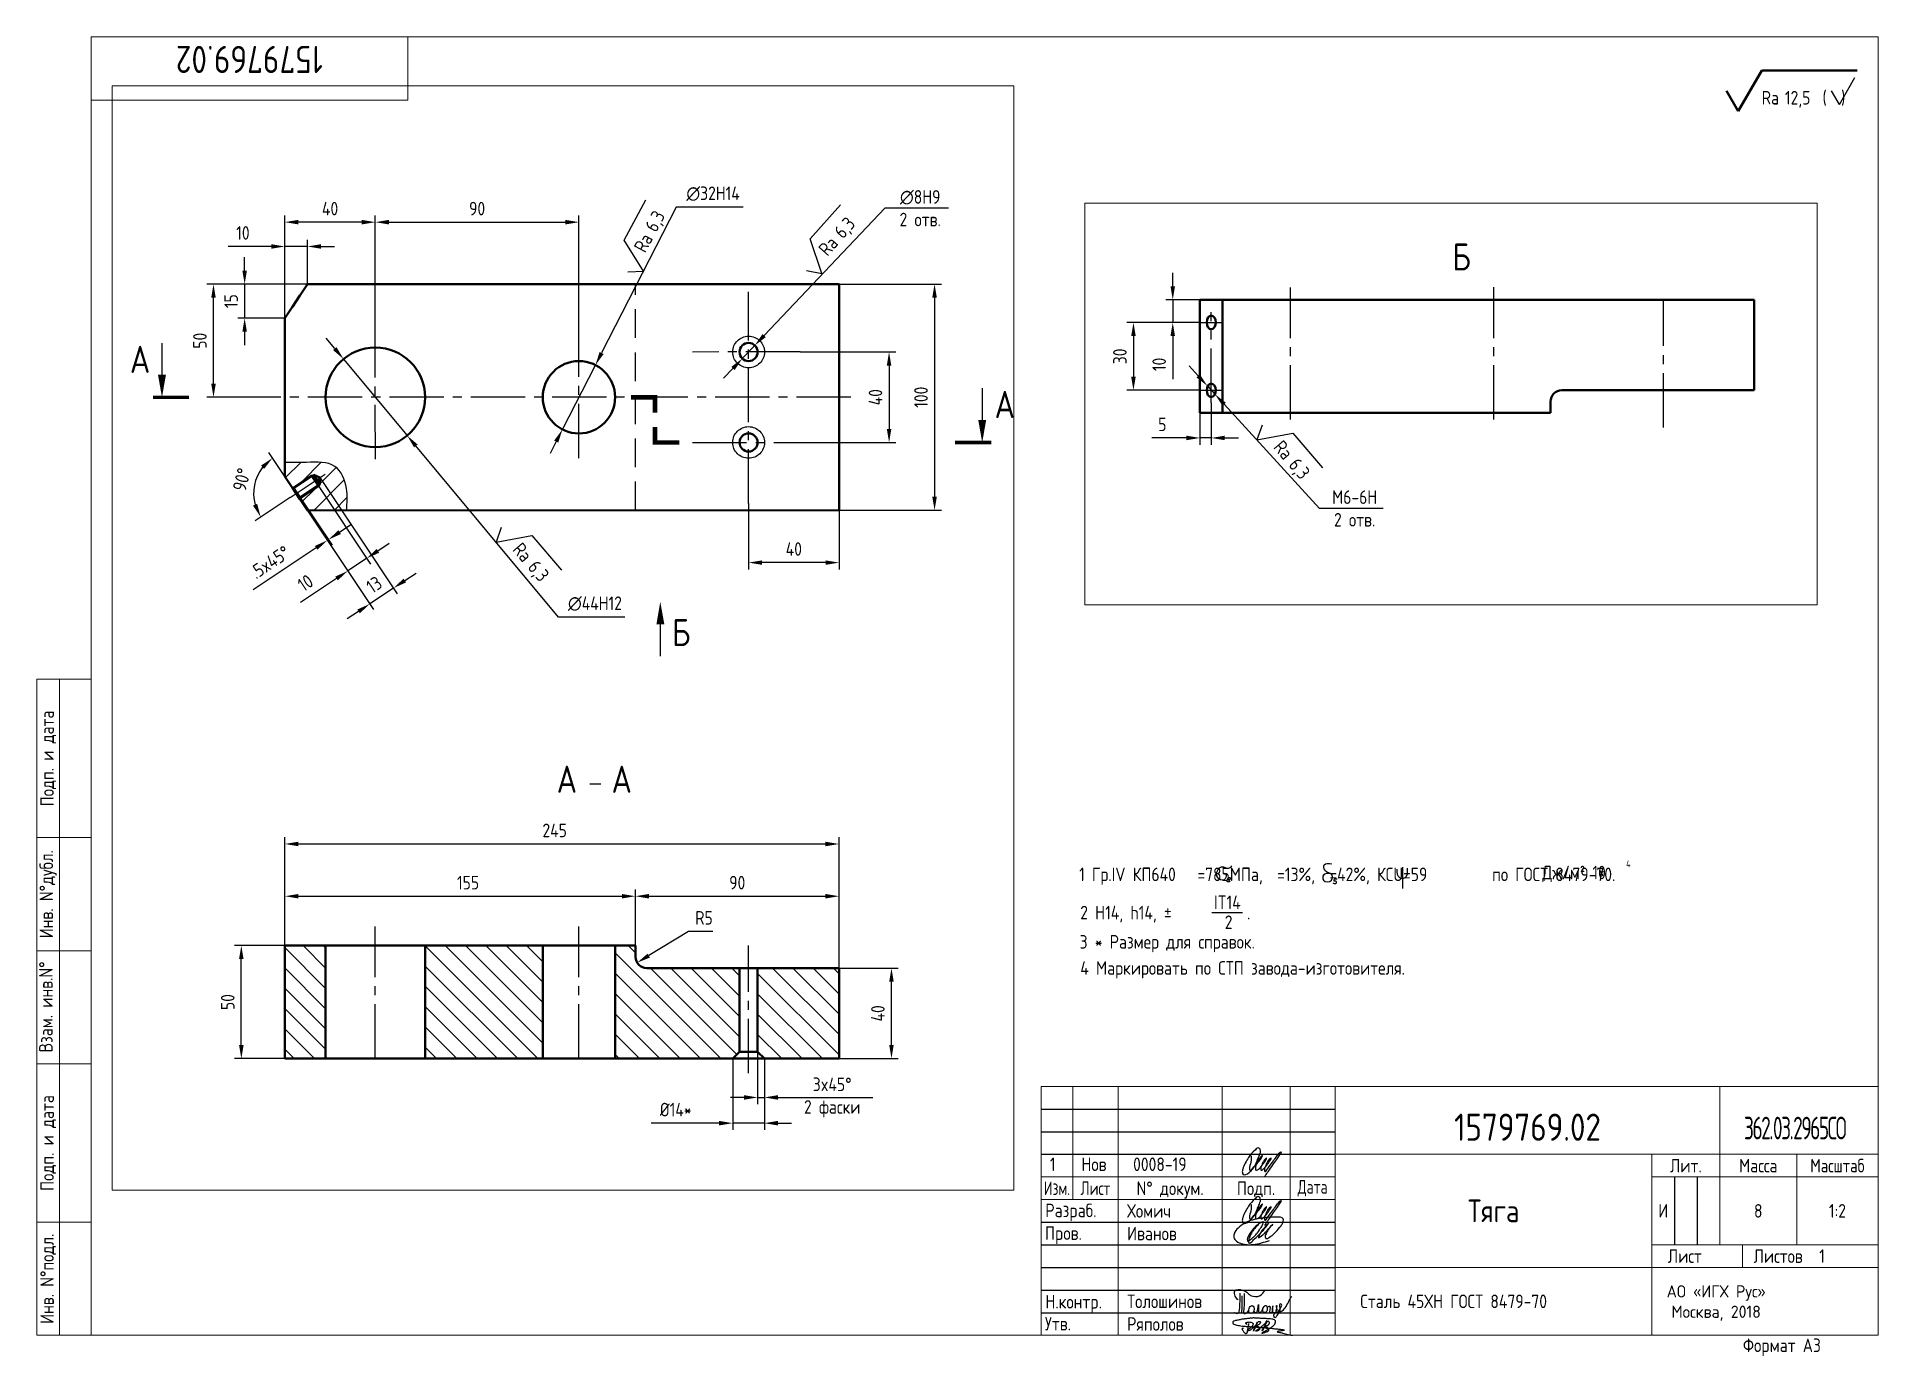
# Paper-space layout '02' of a CAD drawing. Header units: millimetres. Extents: x 4 to 411, y 1 to 293.
# The model-space entities are those that its viewports show. They can reach past a viewport. Long polylines and large blocks are cut down to what shows.
import ezdxf
from ezdxf.enums import TextEntityAlignment as Align

# ---------------------------------------------------------------- set-up
doc = ezdxf.new("R2010")
doc.units = ezdxf.units.MM
doc.linetypes.add('CENTER2', pattern=[1.125, 0.75, -0.125, 0.125, -0.125])
doc.linetypes.add('HIDDEN', pattern=[9.525, 6.35, -3.175])
doc.layers.add('AM_VIEWS', color=1, linetype='Continuous', lineweight=25, plot=False)
for name, color, linetype in [('Bord', 1, 'Continuous'), ('CEN2', 5, 'CENTER2'), ('Dim', 7, 'Continuous'), ('Hatch', 250, 'Continuous'), ('Hide', 250, 'HIDDEN'), ('Text', 3, 'Continuous'), ('Textb', 6, 'Continuous')]:
    doc.layers.add(name, color=color, linetype=linetype)
doc.layers.add('Con', color=6, linetype='Continuous', lineweight=18)
doc.layers.add('Cont', color=6, linetype='Continuous', lineweight=40)
doc.styles.add('GOST2_304', font='cs_gost2304.shx', dxfattribs={"oblique": 15})
doc.styles.add('Style1', font='romans.shx', dxfattribs={"width": 0.8})
doc.dimstyles.new('Dia_2', dxfattribs={"dimscale": 2, "dimtxt": 3, "dimasz": 3, "dimexe": 1.25, "dimexo": 0, "dimgap": 1.5, "dimtad": 2, "dimtoh": 1, "dimtxsty": 'Style1', "dimcen": 2.5, "dimclrt": 3, "dimadec": 0, "dimazin": 0, "dimtfac": 1, "dimtmove": 1, "dimatfit": 3, "dimfxl": 1, "dimarcsym": 0})
doc.dimstyles.new('LIN_2', dxfattribs={"dimscale": 2, "dimtxt": 3, "dimasz": 3, "dimexe": 1.5, "dimexo": 0, "dimgap": 1.5, "dimtad": 1, "dimzin": 13, "dimdsep": 46, "dimtxsty": 'Style1', "dimcen": 0, "dimclrt": 3, "dimadec": 0, "dimazin": 0, "dimtfac": 1, "dimtmove": 0, "dimatfit": 0, "dimfxl": 1, "dimtolj": 1, "dimtzin": 13, "dimarcsym": 0})
pattern_1 = [(135, (9167.9026, -3202.74), (-4.49013, -4.49013), [])]

psp = doc.layouts.new('02')

# ---------------------------------------------------------------- texts
at = {"layer": 'Con', "lineweight": 18, "insert": (381.57, 54.3), "char_height": 5, "width": 72.4235, "attachment_point": 1, "line_spacing_factor": 0.8, "style": 'Style1'}
psp.add_mtext('{\\W0.6;\\T0.8;362.03.2965СО}', dxfattribs=at)
at = {"layer": 'Text', "style": 'Style1', "width": 0.8}
for s, height, p in [('4', 1.5, (355.52, 109.44)), ('1 Гр.IV КП640   =785МПа,  =13%%%,  =42%%%, КСU=59         по ГОСТ 8479-70.', 3, (234.62, 106.37)), ('Дж/м² 10', 3, (336.97, 106.78)), ('IT14', 3, (264.43, 100.2)), ('2 Н14, h14, %%P', 3, (234.86, 97.92)), ('2', 3, (266.81, 95.79)), ('.', 3, (271.73, 97.88)), ('3 * Размер для справок.', 3, (234.73, 91.46)), ('4 Маркировать по СТП завода-изготовителя.', 3, (234.88, 85.68))]:
    psp.add_text(s, height=height, dxfattribs=at).set_placement(p)
for s, p in [('1', (228.78, 42.29)), ('Нов', (237.9, 42.29)), ('0008-19', (252.46, 42.29))]:
    psp.add_text(s, height=3, dxfattribs=at).set_placement(p, align=Align.CENTER)

msp = doc.modelspace()

# ---------------------------------------------------------------- texts
at = {"layer": 'Textb', "style": 'Style1', "width": 0.8}
msp.add_attdef('Б', (9541.554, -3478.46), 'Б', height=12, dxfattribs=at)

# ---------------------------------------------------------------- blocks, each defined once
blk = doc.blocks.new('A3')
at = {"layer": 'Bord'}
for p, q in [((230, 55), (295, 55)), ((230, 50), (295, 50)), ((230, 45), (295, 45)), ((370, 40), (370, 25)), ((375, 40), (375, 25)), ((230, 30), (295, 30)), ((230, 25), (295, 25)), ((230, 20), (295, 20)), ((230, 15), (295, 15)), ((230, 10), (295, 10))]:
    blk.add_line(p, q, dxfattribs=at)
at = {"layer": 'Con'}
for p, q in [((415, 292), (20, 292)), ((20, 292), (20, 5)), ((90, 278), (90, 292)), ((415, 292), (415, 5)), ((20, 278), (90, 278)), ((8, 5), (8, 150)), ((8, 150), (20, 150)), ((13, 5), (13, 150)), ((8, 115), (20, 115)), ((20, 90), (8, 90)), ((20, 65), (8, 65)), ((230, 60), (415, 60)), ((415, 60), (230, 60)), ((230, 60), (230, 5)), ((237, 60), (237, 35)), ((247, 60), (247, 5)), ((270, 5), (270, 60)), ((285, 60), (285, 5)), ((295, 5), (295, 60)), ((380, 60), (380, 25)), ((295, 45), (415, 45)), ((365, 5), (365, 45)), ((397, 25), (397, 45)), ((230, 40), (295, 40)), ((415, 40), (365, 40)), ((295, 35), (230, 35)), ((20, 30), (8, 30)), ((365, 25), (415, 25)), ((385, 25), (385, 20)), ((415, 20), (295, 20)), ((20, 5), (8, 5)), ((415, 5), (20, 5))]:
    blk.add_line(p, q, dxfattribs=at)
at = {"layer": 'Text', "style": 'Style1', "width": 0.8}
for s, p in [('Подп. и дата', (10.5, 132.5)), ('Инв. N%%dдубл.', (10.5, 102.5)), ('Взам. инв.N%%d ', (10, 78.38)), ('Подп. и дата', (10.5, 47.5)), ('Инв. N%%dподл.', (10.5, 17.5))]:
    blk.add_text(s, height=3, rotation=90, dxfattribs=at).set_placement(p, align=Align.MIDDLE)
at = {"layer": 'Text', "style": 'Style1'}
for s, width, p in [('Лит.', 0.8, (372.5, 42.5)), ('Масса', 0.8, (388.5, 42.5)), ('Масштаб', 0.75, (406, 42.5)), ('Изм.', 0.7, (233.5, 37.5)), ('Лист', 0.7, (242, 37.5)), ('N%%d докум.', 0.8, (258.5, 37.5)), ('Подп.', 0.8, (277.5, 37.5)), ('Лист', 0.8, (372.27, 22.5)), ('Листов', 0.8, (392.9, 22.5))]:
    blk.add_text(s, height=3, dxfattribs=dict(at, width=width)).set_placement(p, align=Align.MIDDLE_CENTER)
at = {"layer": 'Text', "style": 'Style1', "width": 0.7}
blk.add_text('Дата', height=3, dxfattribs=at).set_placement((290, 37.5), align=Align.MIDDLE)
at = {"layer": 'Text', "style": 'Style1', "width": 0.8}
for s, p in [('Разpаб.', (230.92, 31.1)), ('Пpов.', (230.84, 26.08)), ('Н.контp.', (230.92, 10.92)), ('Утв.', (230.84, 6.06)), ('Фоpмат А3', (385.11, 1.29))]:
    blk.add_text(s, height=3, dxfattribs=at).set_placement(p)
at = {"layer": 'Text', "insert": (379.19, 12.14), "char_height": 2.7, "width": 28.4331, "attachment_point": 5, "style": 'Style1'}
blk.add_mtext('{\\W0.9;АО }«{\\W0.9;ИГХ\\~Рус}»{\\W0.9;\\PМосква, 2018}', dxfattribs=at)
at = {"layer": 'Text', "style": 'Style1', "width": 0.8}
for tag, p in [('ФИО', (249, 31)), ('И', (366.3, 31.02)), ('ФИО', (249, 26)), ('ГОСТ_СОРТАМЕНТА', (307, 14)), ('ФИО', (249, 11)), ('ФИО', (249, 6))]:
    blk.add_attdef(tag, p, '', height=3, dxfattribs=at)
for tag, p in [('200', (388.5, 32.5)), ('1:20', (406, 32.5))]:
    blk.add_attdef(tag, text='', height=3, dxfattribs=at).set_placement(p, align=Align.MIDDLE)
blk.add_attdef('СБОРОЧНЫЙ_ЧЕРТЕЖ', text='', height=3, dxfattribs=at).set_placement((330, 21.3), align=Align.CENTER)
for tag, p in [('1', (379, 22.5)), ('2', (402.6, 22.5))]:
    blk.add_attdef(tag, text='', height=3, dxfattribs=at).set_placement(p, align=Align.MIDDLE_CENTER)
blk.add_attdef('ЛИСТ', text='', height=3, dxfattribs=at).set_placement((295.75, 12.5), align=Align.MIDDLE_LEFT)
at = {"layer": 'Text', "style": 'Style1', "width": 0.7}
blk.add_attdef('%%OГОСТ_ТЕХ._ТРЕБОВАНИЙ', text='', height=3, dxfattribs=at).set_placement((307, 8), align=Align.BOTTOM_LEFT)
at = {"layer": 'Textb', "style": 'Style1', "width": 0.8}
blk.add_attdef('1234567', (79, 290), '', height=6, rotation=180, dxfattribs=at)
blk.add_attdef('1234567', (333.4, 48), '', height=6, dxfattribs=at)
blk.add_attdef('НАИМЕНОВАНИЕ', text='', height=5, dxfattribs=at).set_placement((330, 30), align=Align.CENTER)
blk = doc.blocks.new('A$C314368CF')
at = {"layer": 'Text'}
for q in [(7.18, 6), (1.98, 3)]:
    blk.add_line((3.72, 0), q, dxfattribs=at)
at = {"layer": 'Text', "style": 'Style1', "width": 0.8}
blk.add_text('(  )', height=3, dxfattribs=at).set_placement((0, 0))
blk = doc.blocks.new('sherISO_18')
at = {"layer": 'Cont'}
for p, q in [((-30.94, -16.46), (-25.74, -7.46)), ((-25.74, -7.46), (-4.67, -7.46)), ((-30.94, -16.46), (-33.54, -11.96))]:
    blk.add_line(p, q, dxfattribs=at)
blk.add_blockref('A$C314368CF', (-12.3, -14.96))
at = {"layer": 'Textb', "style": 'Style1', "width": 0.8}
blk.add_text('Ra', height=3, dxfattribs=at).set_placement((-25.74, -14.96))
blk.add_attdef('12,5', (-20.6, -14.96), '', height=3, dxfattribs=at)
blk = doc.blocks.new('A$C63F45750')
at = {"layer": 'Text'}
for points, knots in [([(3.17, 2.37), (3.12, 2.38), (3.04, 2.41), (2.94, 2.5), (2.85, 2.57), (2.79, 2.69), (2.87, 2.77), (2.99, 2.84), (3.16, 2.89), (3.36, 2.93), (3.6, 2.95), (3.82, 2.92), (4.05, 2.87), (4.25, 2.78), (4.45, 2.63), (4.46, 2.42), (4.38, 2.26), (4.28, 2.1), (4.17, 1.94), (4.03, 1.78), (3.89, 1.62), (3.75, 1.52), (3.63, 1.43), (3.49, 1.36), (3.35, 1.3), (3.24, 1.25), (3.16, 1.21), (3.12, 1.15), (3.19, 1.1), (3.27, 1.09), (3.4, 1.07), (3.55, 1.07), (3.72, 1.12), (3.92, 1.19), (4.1, 1.34), (4.26, 1.51), (4.44, 1.65), (4.59, 1.81), (4.74, 1.93), (4.84, 2.04), (4.93, 2.14), (5.07, 2.29), (5.19, 2.53), (5.28, 2.68), (5.35, 2.96), (5.23, 2.66), (5.2, 2.44), (5.04, 2.09), (4.95, 1.81), (4.86, 1.57), (4.75, 1.31), (4.67, 1.12), (4.46, 0.78), (4.62, 1.17), (4.71, 1.45), (4.88, 1.74), (5.01, 2), (5.08, 2.19), (5.19, 2.4), (5.32, 2.58), (5.4, 2.75), (5.52, 2.89), (5.65, 3.04), (5.85, 3.1), (6.02, 3.03), (6.08, 2.87), (6.03, 2.7), (5.9, 2.51), (5.7, 2.37), (5.55, 2.23), (5.4, 2.17), (5.31, 2.12), (5.12, 2.09), (5.35, 2.07), (5.48, 2), (5.64, 1.93), (5.75, 1.8), (5.85, 1.67), (5.89, 1.54), (5.89, 1.37), (5.8, 1.2), (5.63, 1.06), (5.41, 0.94), (5.23, 0.86), (5.02, 0.92), (5.13, 1.1), (5.28, 1.16), (5.44, 1.27), (5.61, 1.36), (5.74, 1.46), (5.86, 1.53), (5.95, 1.61), (6.05, 1.69), (6.15, 1.77), (6.28, 1.87), (6.46, 2.02), (6.65, 2.19), (6.83, 2.37), (6.98, 2.49), (7.11, 2.61), (7.2, 2.74), (7.32, 2.84), (7.42, 2.97), (7.48, 3.08), (7.48, 3.27), (7.34, 3.08), (7.28, 2.94), (7.18, 2.69), (7.1, 2.46), (7, 2.22), (6.93, 1.98), (6.83, 1.78), (6.73, 1.55), (6.67, 1.34), (6.6, 1.14), (6.56, 1.03), (6.39, 0.99), (6.62, 1.33), (6.75, 1.54), (6.93, 1.87), (7.05, 2.08), (7.18, 2.32), (7.33, 2.6), (7.47, 2.89), (7.6, 3.07), (7.79, 3.18), (7.95, 3.01), (8, 2.81), (7.99, 2.62), (7.94, 2.46), (7.83, 2.33), (7.69, 2.22), (7.53, 2.11), (7.37, 2.03), (7.21, 1.99), (7.11, 1.97), (6.89, 1.98), (7.07, 1.94), (7.15, 1.9), (7.27, 1.88), (7.39, 1.84), (7.52, 1.81), (7.62, 1.72), (7.7, 1.62), (7.78, 1.51), (7.83, 1.39), (7.87, 1.26), (7.88, 1.13), (7.86, 0.99), (7.75, 0.88), (7.6, 0.77), (7.4, 0.73), (7.19, 0.66), (6.97, 0.55), (6.71, 0.48), (6.57, 0.44), (6.42, 0.42), (6.52, 0.58), (6.61, 0.64), (6.81, 0.78), (7.06, 0.89), (7.33, 1.04), (7.55, 1.16), (7.7, 1.24), (7.84, 1.32), (7.99, 1.43), (8.21, 1.58), (8.48, 1.76), (8.74, 1.95), (8.97, 2.12), (9.1, 2.29), (9.23, 2.44), (9.3, 2.6), (9.37, 2.74), (9.42, 2.92), (9.45, 3.13), (9.21, 3.48), (8.67, 3.59), (8.09, 3.63), (7.57, 3.66), (7.06, 3.74), (6.57, 3.75), (6.09, 3.74), (5.67, 3.78), (5.28, 3.78), (4.96, 3.81), (4.65, 3.83), (4.31, 3.82), (3.97, 3.79), (3.61, 3.74), (3.22, 3.67), (2.86, 3.66), (2.53, 3.61), (2.18, 3.52), (1.78, 3.54), (1.38, 3.37), (0.96, 3.35), (0.58, 3.24), (0.25, 3.19), (0.03, 3.06), (-0.03, 2.83), (0.02, 2.6), (0.26, 2.38), (0.59, 2.33), (1, 2.2), (1.48, 2.15), (1.93, 2.05), (2.35, 2.02), (2.72, 2.01), (3.11, 1.94), (3.68, 1.94), (4.25, 1.83), (4.91, 1.87), (5.53, 1.76), (6.13, 1.72), (6.73, 1.71), (7.32, 1.62), (7.99, 1.55), (8.64, 1.54), (9.16, 1.46), (9.61, 1.42), (10.03, 1.4), (10.41, 1.32), (10.73, 1.29), (11.01, 1.24), (11.18, 1.23), (11.42, 1.14), (11.18, 1.06), (11.01, 1.03), (10.71, 0.98), (10.37, 0.92), (10.1, 0.91), (9.65, 0.75), (10.22, 0.67), (10.54, 0.59), (11.08, 0.47), (11.61, 0.35), (12.17, 0.15), (12.64, 0.08), (12.98, 0.03), (13.11, 0.01), (13.18, 0)], [0, 0, 0, 0, 0.153866, 0.270441, 0.388867, 0.510533, 0.592156, 0.71333, 0.90842, 1.11344, 1.349254, 1.61246, 1.782219, 2.047249, 2.291879, 2.451528, 2.651081, 2.806158, 3.017979, 3.227348, 3.462381, 3.633009, 3.75766, 3.920516, 4.080796, 4.214529, 4.291786, 4.349969, 4.397594, 4.50822, 4.594826, 4.799244, 4.954392, 5.128468, 5.437537, 5.632649, 5.842485, 6.094987, 6.293219, 6.410959, 6.551192, 6.687808, 7.022147, 7.294342, 7.425356, 7.52079, 7.946481, 8.313051, 8.59833, 8.833695, 9.090496, 9.427695, 9.601191, 9.883219, 10.093306, 10.673943, 10.798776, 10.974628, 11.287247, 11.486184, 11.648652, 11.848902, 12.027194, 12.25348, 12.40059, 12.537783, 12.716293, 12.91523, 13.208551, 13.438489, 13.549668, 13.67779, 13.77127, 13.930001, 14.029091, 14.272112, 14.434836, 14.547084, 14.739051, 14.830983, 15.061241, 15.268922, 15.500489, 15.788979, 15.879568, 16.024283, 16.221854, 16.418714, 16.593102, 16.783247, 16.91018, 17.018213, 17.135263, 17.278205, 17.430482, 17.620087, 17.979626, 18.191789, 18.388716, 18.565718, 18.714854, 18.857929, 19.039974, 19.171375, 19.283034, 19.400085, 19.618058, 19.882245, 20.150781, 20.377854, 20.649532, 20.89723, 21.042543, 21.40016, 21.557817, 21.667145, 21.752781, 21.926256, 22.412297, 22.813145, 22.961412, 23.171289, 23.607257, 23.940428, 24.110007, 24.291214, 24.48084, 24.697609, 24.904078, 25.034245, 25.218018, 25.407651, 25.573473, 25.787447, 25.930292, 26.051316, 26.18846, 26.285312, 26.406799, 26.52425, 26.630463, 26.793722, 26.898606, 27.029313, 27.171012, 27.314101, 27.419918, 27.580557, 27.709367, 27.829268, 28.024364, 28.266961, 28.41242, 28.705761, 28.989137, 29.187748, 29.233768, 29.332802, 29.529535, 29.667094, 30.039923, 30.332117, 30.61061, 30.769982, 30.856778, 31.109923, 31.313488, 31.656425, 32.066331, 32.296628, 32.49714, 32.710276, 32.891468, 33.014834, 33.177747, 33.444503, 33.618009, 34.409008, 34.914636, 35.419802, 35.95397, 36.458179, 36.88069, 37.388403, 37.738353, 38.034261, 38.353468, 38.693154, 39.037638, 39.391136, 39.787481, 40.203773, 40.488977, 40.784975, 41.26625, 41.668005, 42.070065, 42.499388, 42.869834, 43.079573, 43.213439, 43.554591, 43.717296, 44.153724, 44.506336, 45.019111, 45.587859, 45.90191, 46.270392, 46.703958, 47.093115, 47.952647, 48.44014, 49.079253, 49.808223, 50.268654, 50.851051, 51.604831, 52.298429, 52.776925, 53.1907, 53.661988, 54.042386, 54.348524, 54.616841, 54.853814, 54.983777, 55.126096, 55.333328, 55.613101, 56.008732, 56.315809, 56.59982, 56.87931, 57.399251, 57.889617, 58.432507, 59.066698, 59.660314, 59.862668, 60.07277, 60.07277, 60.07277, 60.07277]), ([(2.31, 1.53), (2.26, 1.52), (2.17, 1.51), (2.06, 1.48), (1.93, 1.38), (2.07, 1.25), (2.14, 1.11), (2.26, 0.93), (2.39, 0.72), (2.57, 0.54), (2.71, 0.44), (2.86, 0.4), (3.02, 0.43), (3.14, 0.54), (3.21, 0.79), (3.25, 1.07), (3.31, 1.4), (3.35, 1.67), (3.38, 1.92), (3.47, 2.19), (3.5, 2.43), (3.54, 2.59), (3.56, 2.64)], [0, 0, 0, 0, 0.15847, 0.269731, 0.363591, 0.555514, 0.688037, 0.848606, 1.204359, 1.433632, 1.58673, 1.729549, 1.880686, 2.057874, 2.19169, 2.63505, 2.928153, 3.184121, 3.441863, 3.696117, 4.025873, 4.178055, 4.178055, 4.178055, 4.178055])]:
    blk.add_open_spline(points, degree=3, knots=knots, dxfattribs=at)
blk = doc.blocks.new('A$C4F4A4F5D')
at = {"layer": 'Text', "lineweight": 25}
for points, knots in [([(0.76, 2.84), (0.53, 3.07), (0.02, 3.58), (-0.25, 5.26), (1.65, 5.12), (2.72, 4.57), (3.71, 3.46), (5.71, 3.44), (6.39, 4.52), (6.67, 4.97)], [0, 0, 0, 0, 0.995549, 2.196439, 3.853213, 4.970011, 6.02292, 8.170898, 9.705386, 9.705386, 9.705386, 9.705386]), ([(1.19, 4.34), (1.17, 3.4), (1.13, 2.06), (0.98, -0.44), (0.2, -0.16), (0.03, -0.03), (0, 0)], [0, 0, 0, 0, 3.274293, 4.654149, 5.171803, 5.30168, 5.30168, 5.30168, 5.30168]), ([(2.1, 4.21), (2.1, 3.72), (2.08, 2.67), (2.22, 1.45), (1.71, -0.56), (3.23, 0.14), (3.06, 1.09), (3.85, 1.74), (4.43, 1.17), (4.31, 0.54), (4.11, -0.15), (3.33, -0.21), (3.11, 0.28), (3.13, 0.53), (3.14, 0.66)], [0, 0, 0, 0, 1.402041, 3.063923, 4.415037, 5.298701, 6.374637, 7.087927, 7.603499, 8.330482, 8.911132, 9.613125, 9.996533, 10.366919, 10.366919, 10.366919, 10.366919]), ([(1.58, 3.74), (1.58, 3.25), (1.58, 2.32), (1.61, 1.07), (1.55, 0.31), (1.53, 0)], [0, 0, 0, 0, 1.453969, 2.804084, 3.740223, 3.740223, 3.740223, 3.740223]), ([(4.28, 0.44), (4.31, 0.37), (4.37, 0.25), (4.41, 0.06), (4.62, -0.05), (5, 0.18), (5.14, 0.84), (5.2, 1.3), (5.31, 2.06), (5.31, 1.17), (5.3, 0.78), (5.2, 0.26), (5.58, -0.01), (5.91, 0.16), (6.08, 0.5), (6.26, 0.9), (6.43, 1.31), (6.72, 1.59), (7.17, 1.58), (7.18, 1.05), (7.31, 0.57), (6.99, 0.02), (6.34, -0.02), (6.17, 0.51), (6.24, 0.79), (6.27, 0.92)], [0, 0, 0, 0, 0.247339, 0.413433, 0.559308, 0.874045, 1.558567, 2.392422, 2.645523, 3.22433, 3.719885, 4.231527, 4.573657, 4.879974, 5.190145, 5.704595, 6.19318, 6.529505, 6.863422, 7.269696, 7.83948, 8.395909, 8.926487, 9.378613, 9.791445, 9.791445, 9.791445, 9.791445]), ([(7.18, 1.27), (7.27, 1.3), (7.44, 1.37), (7.78, 1.56), (7.87, 1.06), (7.83, 0.71), (7.66, -0.05), (8.07, 0.01), (8.43, 0.12), (8.39, 0.68), (8.46, 1.9), (8.39, 0.94), (8.43, 0.6), (8.37, 0.05), (8.74, 0.07), (9.11, -0.03), (9.26, 0.49), (9.33, 0.95), (9.27, 1.34), (9.32, 1.77), (9.28, 0.91), (9.34, 0.6), (9.2, 0.14), (9.65, -0.01), (9.83, 0.61), (10.14, 1.03), (10.6, 1.72), (9.95, 2.11), (9.91, 1.23), (10.07, 0.69), (9.92, 0), (9.35, -0.37), (8.95, -1.56), (8.34, 0.07), (10.28, -0.02), (11.26, 1.1), (11.82, 2.15), (12.24, 3.04), (12.52, 3.46), (12.65, 3.65)], [0, 0, 0, 0, 0.305783, 0.619019, 0.796582, 1.5526, 2.082394, 2.34716, 2.5822, 3.136594, 4.040413, 4.363654, 5.267311, 5.441668, 5.78494, 6.114287, 6.466434, 7.104395, 7.620812, 7.679251, 8.272982, 8.692439, 9.1059, 9.338721, 9.784511, 10.568279, 11.297869, 11.566962, 12.285888, 12.851793, 13.545205, 14.102749, 15.055561, 15.671649, 17.422398, 18.699613, 20.16544, 20.963871, 21.66672, 21.66672, 21.66672, 21.66672])]:
    blk.add_open_spline(points, degree=3, knots=knots, dxfattribs=at)
blk = doc.blocks.new('*D168')
at = {"layer": 'Defpoints', "color": 0, "transparency": 16777216}
for p in [(9615.42, -3620.85), (9638.59, -3620.85), (9615.42, -3660.85)]:
    blk.add_point(p, dxfattribs=at)
at = {"layer": 'Dim', "color": 0, "lineweight": -2, "transparency": 16777216}
for p, q in [((9615.42, -3620.85), (9641.59, -3620.85)), ((9638.59, -3654.85), (9638.59, -3626.85)), ((9615.42, -3660.85), (9641.59, -3660.85))]:
    blk.add_line(p, q, dxfattribs=at)
at = {"layer": 'Dim', "color": 0, "transparency": 16777216}
for points in [[(9637.59, -3626.85), (9639.59, -3626.85), (9638.59, -3620.85)], [(9637.59, -3654.85), (9639.59, -3654.85), (9638.59, -3660.85)]]:
    blk.add_solid(points, dxfattribs=at)
at = {"layer": 'Dim', "color": 3, "transparency": 16777216, "insert": (9632.59, -3640.85), "char_height": 6, "attachment_point": 5, "rotation": 90, "style": 'Style1'}
blk.add_mtext('\\A1;40', dxfattribs=at)
blk = doc.blocks.new('*D169')
at = {"layer": 'Defpoints', "color": 0, "transparency": 16777216}
for p in [(9525.42, -3589.06), (9370.42, -3610.85), (9525.42, -3610.85)]:
    blk.add_point(p, dxfattribs=at)
at = {"layer": 'Dim', "color": 0, "lineweight": -2, "transparency": 16777216}
for p, q in [((9370.42, -3610.85), (9370.42, -3586.06)), ((9376.42, -3589.06), (9519.42, -3589.06)), ((9525.42, -3610.85), (9525.42, -3586.06))]:
    blk.add_line(p, q, dxfattribs=at)
at = {"layer": 'Dim', "color": 0, "transparency": 16777216}
for points in [[(9376.42, -3588.06), (9376.42, -3590.06), (9370.42, -3589.06)], [(9519.42, -3588.06), (9519.42, -3590.06), (9525.42, -3589.06)]]:
    blk.add_solid(points, dxfattribs=at)
at = {"layer": 'Dim', "color": 3, "transparency": 16777216, "insert": (9451.41, -3583.06), "char_height": 6, "attachment_point": 5, "style": 'Style1'}
blk.add_mtext('\\A1;155', dxfattribs=at)
blk = doc.blocks.new('*D170')
at = {"layer": 'Defpoints', "color": 0, "transparency": 16777216}
for p in [(9351.18, -3610.85), (9370.42, -3610.85), (9370.42, -3660.85)]:
    blk.add_point(p, dxfattribs=at)
at = {"layer": 'Dim', "color": 0, "lineweight": -2, "transparency": 16777216}
for p, q in [((9370.42, -3610.85), (9348.18, -3610.85)), ((9351.18, -3654.85), (9351.18, -3616.85)), ((9370.42, -3660.85), (9348.18, -3660.85))]:
    blk.add_line(p, q, dxfattribs=at)
at = {"layer": 'Dim', "color": 0, "transparency": 16777216}
for points in [[(9350.18, -3616.85), (9352.18, -3616.85), (9351.18, -3610.85)], [(9350.18, -3654.85), (9352.18, -3654.85), (9351.18, -3660.85)]]:
    blk.add_solid(points, dxfattribs=at)
at = {"layer": 'Dim', "color": 3, "transparency": 16777216, "insert": (9345.18, -3635.85), "char_height": 6, "attachment_point": 5, "rotation": 90, "style": 'Style1'}
blk.add_mtext('\\A1;50', dxfattribs=at)
blk = doc.blocks.new('*D171')
at = {"layer": 'Defpoints', "color": 0, "transparency": 16777216}
for p in [(9615.42, -3589.06), (9525.42, -3610.85), (9615.42, -3620.85)]:
    blk.add_point(p, dxfattribs=at)
at = {"layer": 'Dim', "color": 0, "lineweight": -2, "transparency": 16777216}
for p, q in [((9525.42, -3610.85), (9525.42, -3586.06)), ((9531.42, -3589.06), (9609.42, -3589.06)), ((9615.42, -3620.85), (9615.42, -3586.06))]:
    blk.add_line(p, q, dxfattribs=at)
at = {"layer": 'Dim', "color": 0, "transparency": 16777216}
for points in [[(9531.42, -3588.06), (9531.42, -3590.06), (9525.42, -3589.06)], [(9609.42, -3588.06), (9609.42, -3590.06), (9615.42, -3589.06)]]:
    blk.add_solid(points, dxfattribs=at)
at = {"layer": 'Dim', "color": 3, "transparency": 16777216, "insert": (9570.42, -3583.06), "char_height": 6, "attachment_point": 5, "style": 'Style1'}
blk.add_mtext('\\A1;90', dxfattribs=at)
blk = doc.blocks.new('*D172')
at = {"layer": 'Defpoints', "color": 0, "transparency": 16777216}
for p in [(9615.42, -3565.97), (9370.42, -3610.85), (9615.42, -3620.85)]:
    blk.add_point(p, dxfattribs=at)
at = {"layer": 'Dim', "color": 0, "lineweight": -2, "transparency": 16777216}
for p, q in [((9370.42, -3610.85), (9370.42, -3562.97)), ((9615.42, -3620.85), (9615.42, -3562.97)), ((9376.42, -3565.97), (9609.42, -3565.97))]:
    blk.add_line(p, q, dxfattribs=at)
at = {"layer": 'Dim', "color": 0, "transparency": 16777216}
for points in [[(9376.42, -3564.97), (9376.42, -3566.97), (9370.42, -3565.97)], [(9609.42, -3564.97), (9609.42, -3566.97), (9615.42, -3565.97)]]:
    blk.add_solid(points, dxfattribs=at)
at = {"layer": 'Dim', "color": 3, "transparency": 16777216, "insert": (9489.71, -3559.97), "char_height": 6, "attachment_point": 5, "style": 'Style1'}
blk.add_mtext('\\A1;245', dxfattribs=at)
blk = doc.blocks.new('*D173')
at = {"layer": 'Defpoints', "color": 0, "transparency": 16777216}
for p in [(9579.42, -3657.85), (9582.42, -3660.85), (9579.42, -3678.02)]:
    blk.add_point(p, dxfattribs=at)
at = {"layer": 'Dim', "color": 0, "lineweight": -2, "transparency": 16777216}
for p, q in [((9579.42, -3657.85), (9579.42, -3681.02)), ((9582.42, -3660.85), (9582.42, -3681.02)), ((9573.42, -3678.02), (9567.42, -3678.02)), ((9579.42, -3678.02), (9582.42, -3678.02)), ((9588.42, -3678.02), (9630.37, -3678.02))]:
    blk.add_line(p, q, dxfattribs=at)
at = {"layer": 'Dim', "color": 0, "transparency": 16777216}
for points in [[(9573.42, -3677.02), (9573.42, -3679.02), (9579.42, -3678.02)], [(9588.42, -3677.02), (9588.42, -3679.02), (9582.42, -3678.02)]]:
    blk.add_solid(points, dxfattribs=at)
at = {"layer": 'Dim', "color": 3, "transparency": 16777216, "insert": (9612.39, -3678.02), "char_height": 6, "attachment_point": 5, "style": 'Style1'}
blk.add_mtext('\\A1;3x45%%D\\P2 фаски', dxfattribs=at)
blk = doc.blocks.new('*D174')
at = {"layer": 'Defpoints', "color": 0, "transparency": 16777216}
for p in [(9568.42, -3660.85), (9582.42, -3660.85), (9568.42, -3689.38)]:
    blk.add_point(p, dxfattribs=at)
at = {"layer": 'Dim', "color": 0, "lineweight": -2, "transparency": 16777216}
for p, q in [((9568.42, -3660.85), (9568.42, -3692.38)), ((9582.42, -3660.85), (9582.42, -3692.38)), ((9562.42, -3689.38), (9532.32, -3689.38)), ((9582.42, -3689.38), (9568.42, -3689.38)), ((9588.42, -3689.38), (9594.42, -3689.38))]:
    blk.add_line(p, q, dxfattribs=at)
at = {"layer": 'Dim', "color": 0, "transparency": 16777216}
for points in [[(9562.42, -3688.38), (9562.42, -3690.38), (9568.42, -3689.38)], [(9588.42, -3688.38), (9588.42, -3690.38), (9582.42, -3689.38)]]:
    blk.add_solid(points, dxfattribs=at)
at = {"layer": 'Dim', "color": 3, "transparency": 16777216, "insert": (9543.21, -3683.38), "char_height": 6, "attachment_point": 5, "style": 'Style1'}
blk.add_mtext('\\A1;%%C14*', dxfattribs=at)
blk = doc.blocks.new('*D175')
at = {"layer": 'Defpoints', "color": 0, "transparency": 16777216}
for p in [(9534.69, -3613.24), (9530.42, -3615.85)]:
    blk.add_point(p, dxfattribs=at)
at = {"layer": 'Dim', "color": 0, "lineweight": -2, "transparency": 16777216}
for p, q in [((9548.82, -3604.63), (9531.28, -3615.32)), ((9559.59, -3604.63), (9548.82, -3604.63))]:
    blk.add_line(p, q, dxfattribs=at)
at = {"layer": 'Dim', "color": 0, "transparency": 16777216}
blk.add_solid([(9530.76, -3614.47), (9531.8, -3616.18), (9526.15, -3618.45)], dxfattribs=at)
at = {"layer": 'Dim', "color": 3, "transparency": 16777216, "insert": (9555.7, -3598.63), "char_height": 6, "attachment_point": 5, "style": 'Style1'}
blk.add_mtext('R5', dxfattribs=at)
blk = doc.blocks.new('*D176')
at = {"layer": 'Defpoints', "color": 0, "transparency": 16777216}
for p in [(9858.06, -3368.47), (9863.06, -3363.94), (9858.06, -3379.53)]:
    blk.add_point(p, dxfattribs=at)
at = {"layer": 'Dim', "color": 0, "lineweight": -2, "transparency": 16777216}
for p, q in [((9858.06, -3368.47), (9858.06, -3382.53)), ((9863.06, -3363.94), (9863.06, -3382.53)), ((9852.06, -3379.53), (9836.86, -3379.53)), ((9863.06, -3379.53), (9858.06, -3379.53)), ((9869.06, -3379.53), (9875.06, -3379.53))]:
    blk.add_line(p, q, dxfattribs=at)
at = {"layer": 'Dim', "color": 0, "transparency": 16777216}
for points in [[(9852.06, -3378.53), (9852.06, -3380.53), (9858.06, -3379.53)], [(9869.06, -3378.53), (9869.06, -3380.53), (9863.06, -3379.53)]]:
    blk.add_solid(points, dxfattribs=at)
at = {"layer": 'Dim', "color": 3, "transparency": 16777216, "insert": (9841.46, -3373.53), "char_height": 6, "attachment_point": 5, "style": 'Style1'}
blk.add_mtext('\\A1;5', dxfattribs=at)
blk = doc.blocks.new('razrez07')
at = {"layer": 'Text'}
blk.add_lwpolyline([(0, 12), (0, 5)], dxfattribs=at)
blk.add_lwpolyline([(0, 0, 0, 1.76, 0), (0, 5, 1.76, 1.76, 0)], format="xyseb", dxfattribs=at)
at = {"layer": 'Text', "const_width": 0.8}
blk.add_lwpolyline([(-2, 0), (6, 0)], dxfattribs=at)
at = {"layer": 'Textb', "style": 'GOST2_304', "oblique": 15}
blk.add_attdef('А', (-7.09, 5.4), '', height=6, dxfattribs=at)
blk = doc.blocks.new('*D177')
at = {"layer": 'Defpoints', "color": 0, "transparency": 16777216}
for p in [(9615.42, -3318.47), (9615.43, -3418.47), (9657.64, -3418.47)]:
    blk.add_point(p, dxfattribs=at)
at = {"layer": 'Dim', "color": 0, "lineweight": -2, "transparency": 16777216}
for p, q in [((9615.42, -3318.47), (9660.64, -3318.47)), ((9657.64, -3324.47), (9657.64, -3412.47)), ((9615.43, -3418.47), (9660.64, -3418.47))]:
    blk.add_line(p, q, dxfattribs=at)
at = {"layer": 'Dim', "color": 0, "transparency": 16777216}
for points in [[(9656.64, -3324.47), (9658.64, -3324.47), (9657.64, -3318.47)], [(9656.64, -3412.47), (9658.64, -3412.47), (9657.64, -3418.47)]]:
    blk.add_solid(points, dxfattribs=at)
at = {"layer": 'Dim', "color": 3, "transparency": 16777216, "insert": (9651.64, -3368.47), "char_height": 6, "attachment_point": 5, "rotation": 90, "style": 'Style1'}
blk.add_mtext('\\A1;100', dxfattribs=at)
blk = doc.blocks.new('*D178')
at = {"layer": 'Defpoints', "color": 0, "transparency": 16777216}
for p in [(9598.24, -3348.47), (9598.18, -3388.47), (9637.53, -3388.47)]:
    blk.add_point(p, dxfattribs=at)
at = {"layer": 'Dim', "color": 0, "lineweight": -2, "transparency": 16777216}
for p, q in [((9598.24, -3348.47), (9640.53, -3348.47)), ((9637.53, -3354.47), (9637.53, -3382.47)), ((9598.18, -3388.47), (9640.53, -3388.47))]:
    blk.add_line(p, q, dxfattribs=at)
at = {"layer": 'Dim', "color": 0, "transparency": 16777216}
for points in [[(9636.53, -3354.47), (9638.53, -3354.47), (9637.53, -3348.47)], [(9636.53, -3382.47), (9638.53, -3382.47), (9637.53, -3388.47)]]:
    blk.add_solid(points, dxfattribs=at)
at = {"layer": 'Dim', "color": 3, "transparency": 16777216, "insert": (9631.53, -3368.47), "char_height": 6, "attachment_point": 5, "rotation": 90, "style": 'Style1'}
blk.add_mtext('\\A1;40', dxfattribs=at)
blk = doc.blocks.new('*D179')
at = {"layer": 'Defpoints', "color": 0, "transparency": 16777216}
for p in [(9396.35, -3351.59), (9424.5, -3385.41)]:
    blk.add_point(p, dxfattribs=at)
at = {"layer": 'Dim', "color": 0, "lineweight": -2, "transparency": 16777216}
for p, q in [((9392.51, -3346.98), (9388.67, -3342.37)), ((9396.35, -3351.59), (9424.5, -3385.41)), ((9491.37, -3465.73), (9428.34, -3390.02)), ((9520.66, -3465.73), (9491.37, -3465.73))]:
    blk.add_line(p, q, dxfattribs=at)
at = {"layer": 'Dim', "color": 0, "transparency": 16777216}
for points in [[(9393.28, -3346.34), (9391.74, -3347.62), (9396.35, -3351.59)], [(9429.11, -3389.38), (9427.57, -3390.66), (9424.5, -3385.41)]]:
    blk.add_solid(points, dxfattribs=at)
at = {"layer": 'Dim', "color": 3, "transparency": 16777216, "insert": (9507.51, -3459.73), "char_height": 6, "attachment_point": 5, "style": 'Style1'}
blk.add_mtext('∅44H12', dxfattribs=at)
blk = doc.blocks.new('*D180')
at = {"layer": 'Defpoints', "color": 0, "transparency": 16777216}
for p in [(9507.73, -3354.25), (9493.13, -3382.72)]:
    blk.add_point(p, dxfattribs=at)
at = {"layer": 'Dim', "color": 0, "lineweight": -2, "transparency": 16777216}
for p, q in [((9543.48, -3284.51), (9510.46, -3348.91)), ((9572.99, -3284.51), (9543.48, -3284.51)), ((9493.13, -3382.72), (9507.73, -3354.25)), ((9490.39, -3388.06), (9487.66, -3393.4))]:
    blk.add_line(p, q, dxfattribs=at)
at = {"layer": 'Dim', "color": 0, "transparency": 16777216}
for points in [[(9509.57, -3348.45), (9511.35, -3349.36), (9507.73, -3354.25)], [(9489.5, -3387.61), (9491.28, -3388.52), (9493.13, -3382.72)]]:
    blk.add_solid(points, dxfattribs=at)
at = {"layer": 'Dim', "color": 3, "transparency": 16777216, "insert": (9559.73, -3278.51), "char_height": 6, "attachment_point": 5, "style": 'Style1'}
blk.add_mtext('∅32H14', dxfattribs=at)
blk = doc.blocks.new('*D181')
at = {"layer": 'Defpoints', "color": 0, "transparency": 16777216}
for p in [(9572.66, -3351.38), (9578.18, -3345.57)]:
    blk.add_point(p, dxfattribs=at)
at = {"layer": 'Dim', "color": 0, "lineweight": -2, "transparency": 16777216}
for p, q in [((9635.71, -3284.92), (9582.31, -3341.22)), ((9663.86, -3284.92), (9635.71, -3284.92)), ((9572.66, -3351.38), (9578.18, -3345.57)), ((9568.53, -3355.74), (9564.4, -3360.09))]:
    blk.add_line(p, q, dxfattribs=at)
at = {"layer": 'Dim', "color": 0, "transparency": 16777216}
for points in [[(9581.58, -3340.53), (9583.03, -3341.9), (9578.18, -3345.57)], [(9567.81, -3355.05), (9569.26, -3356.42), (9572.66, -3351.38)]]:
    blk.add_solid(points, dxfattribs=at)
at = {"layer": 'Dim', "color": 3, "transparency": 16777216, "insert": (9651.29, -3284.92), "char_height": 6, "attachment_point": 5, "style": 'Style1'}
blk.add_mtext('∅8H9\\P2 отв.', dxfattribs=at)
blk = doc.blocks.new('*D155')
at = {"layer": 'Defpoints', "color": 0, "transparency": 16777216}
for p in [(9575.43, -3415.43), (9615.43, -3418.47), (9575.43, -3441.58)]:
    blk.add_point(p, dxfattribs=at)
at = {"layer": 'Dim', "color": 0, "lineweight": -2, "transparency": 16777216}
for p, q in [((9575.43, -3415.43), (9575.43, -3444.58)), ((9615.43, -3418.47), (9615.43, -3444.58)), ((9609.43, -3441.58), (9581.43, -3441.58))]:
    blk.add_line(p, q, dxfattribs=at)
at = {"layer": 'Dim', "color": 0, "transparency": 16777216}
for points in [[(9581.43, -3440.58), (9581.43, -3442.58), (9575.43, -3441.58)], [(9609.43, -3440.58), (9609.43, -3442.58), (9615.43, -3441.58)]]:
    blk.add_solid(points, dxfattribs=at)
at = {"layer": 'Dim', "color": 3, "transparency": 16777216, "insert": (9595.43, -3435.58), "char_height": 6, "attachment_point": 5, "style": 'Style1'}
blk.add_mtext('\\A1;40', dxfattribs=at)
blk = doc.blocks.new('sherISO_03')
at = {"layer": 'Text'}
blk.add_line((4.04, 7), (14.12, 7), dxfattribs=at)
blk.add_lwpolyline([(-1.73, 3), (0, 0), (4.04, 7)], dxfattribs=at)
at = {"layer": 'Text', "style": 'Style1', "width": 0.8}
blk.add_text('Ra', height=3, dxfattribs=at).set_placement((3.58, 1.5))
blk.add_attdef('6,3', (8.73, 1.5), '', height=3, dxfattribs=at)
blk = doc.blocks.new('*D156')
at = {"layer": 'Defpoints', "color": 0, "transparency": 16777216}
for p in [(9376.81, -3413.08), (9377.23, -3412.81), (9389.25, -3431.72)]:
    blk.add_point(p, dxfattribs=at)
at = {"layer": 'Dim', "color": 0, "lineweight": -2, "transparency": 16777216}
for p, q in [((9376.81, -3413.08), (9390.92, -3434.21)), ((9377.23, -3412.81), (9391.33, -3433.94)), ((9394.65, -3428.11), (9399.65, -3424.78)), ((9384.26, -3435.05), (9356.38, -3453.65)), ((9389.66, -3431.44), (9389.25, -3431.72))]:
    blk.add_line(p, q, dxfattribs=at)
at = {"layer": 'Dim', "color": 0, "transparency": 16777216}
for points in [[(9383.71, -3434.22), (9384.82, -3435.88), (9389.25, -3431.72)], [(9394.1, -3427.28), (9395.21, -3428.94), (9389.66, -3431.44)]]:
    blk.add_solid(points, dxfattribs=at)
at = {"layer": 'Dim', "color": 3, "transparency": 16777216, "insert": (9363.91, -3441.41), "char_height": 6, "attachment_point": 5, "rotation": 33.71781, "style": 'Style1'}
blk.add_mtext('\\A1;.5x45%%D', dxfattribs=at)
blk = doc.blocks.new('*D157')
at = {"layer": 'Defpoints', "color": 0, "transparency": 16777216}
for p in [(9385.13, -3407.53), (9376.81, -3413.08), (9398.27, -3445.26)]:
    blk.add_point(p, dxfattribs=at)
at = {"layer": 'Dim', "color": 0, "lineweight": -2, "transparency": 16777216}
for p, q in [((9385.13, -3407.53), (9408.25, -3442.21)), ((9376.81, -3413.08), (9399.93, -3447.75)), ((9411.58, -3436.38), (9416.57, -3433.05)), ((9406.59, -3439.71), (9398.27, -3445.26)), ((9393.28, -3448.58), (9377.4, -3459.17))]:
    blk.add_line(p, q, dxfattribs=at)
at = {"layer": 'Dim', "color": 0, "transparency": 16777216}
for points in [[(9411.02, -3435.55), (9412.13, -3437.21), (9406.59, -3439.71)], [(9392.72, -3447.75), (9393.83, -3449.42), (9398.27, -3445.26)]]:
    blk.add_solid(points, dxfattribs=at)
at = {"layer": 'Dim', "color": 3, "transparency": 16777216, "insert": (9379.51, -3450.55), "char_height": 6, "attachment_point": 5, "rotation": 33.69774, "style": 'Style1'}
blk.add_mtext('\\A1;10', dxfattribs=at)
blk = doc.blocks.new('*D158')
at = {"layer": 'Defpoints', "color": 0, "transparency": 16777216}
for p in [(9385.89, -3404.02), (9375.43, -3411), (9408.01, -3459.82)]:
    blk.add_point(p, dxfattribs=at)
at = {"layer": 'Dim', "color": 0, "lineweight": -2, "transparency": 16777216}
for p, q in [((9385.89, -3404.02), (9420.13, -3455.34)), ((9375.43, -3411), (9409.67, -3462.32)), ((9423.46, -3449.51), (9428.45, -3446.18)), ((9418.47, -3452.84), (9408.01, -3459.82)), ((9403.02, -3463.15), (9398.03, -3466.48))]:
    blk.add_line(p, q, dxfattribs=at)
at = {"layer": 'Dim', "color": 0, "transparency": 16777216}
for points in [[(9422.9, -3448.68), (9424.01, -3450.34), (9418.47, -3452.84)], [(9402.46, -3462.32), (9403.57, -3463.98), (9408.01, -3459.82)]]:
    blk.add_solid(points, dxfattribs=at)
at = {"layer": 'Dim', "color": 3, "transparency": 16777216, "insert": (9409.91, -3451.34), "char_height": 6, "attachment_point": 5, "rotation": 33.71781, "style": 'Style1'}
blk.add_mtext('\\A1;13', dxfattribs=at)
blk = doc.blocks.new('ZNAK19')
at = {"layer": 'Text', "style": 'Style1', "width": 0.8}
blk.add_attdef('1', (4.28, -0.84), '', height=3, dxfattribs=at)
at = {"layer": 'Textb', "style": 'Style1', "width": 0.8}
blk.add_attdef('А', text='', height=6, dxfattribs=at).set_placement((4.2, 0.54), align=Align.RIGHT)
blk = doc.blocks.new('ZNAK18')
at = {"layer": 'Textb'}
blk.add_line((6.83, 2.36), (9.27, 2.36), dxfattribs=at)
at = {"layer": 'Text', "style": 'Style1', "width": 0.8}
for p in [(3.82, -1.01), (15.94, -1.01)]:
    blk.add_attdef('1', p, '', height=3, dxfattribs=at)
at = {"layer": 'Textb', "style": 'Style1', "width": 0.8}
for p in [(4.02, 0.37), (16.14, 0.37)]:
    blk.add_attdef('А', text='', height=6, dxfattribs=at).set_placement(p, align=Align.RIGHT)
blk = doc.blocks.new('*D159')
at = {"layer": 'Defpoints', "color": 0, "transparency": 16777216}
for p in [(9380.42, -3318.5), (9352.65, -3333.5), (9370.42, -3333.5)]:
    blk.add_point(p, dxfattribs=at)
at = {"layer": 'Dim', "color": 0, "lineweight": -2, "transparency": 16777216}
for p, q in [((9352.65, -3312.5), (9352.65, -3306.5)), ((9380.42, -3318.5), (9349.65, -3318.5)), ((9352.65, -3318.5), (9352.65, -3333.5)), ((9370.42, -3333.5), (9349.65, -3333.5)), ((9352.65, -3339.5), (9352.65, -3345.5))]:
    blk.add_line(p, q, dxfattribs=at)
at = {"layer": 'Dim', "color": 0, "transparency": 16777216}
for points in [[(9351.65, -3312.5), (9353.65, -3312.5), (9352.65, -3318.5)], [(9351.65, -3339.5), (9353.65, -3339.5), (9352.65, -3333.5)]]:
    blk.add_solid(points, dxfattribs=at)
at = {"layer": 'Dim', "color": 3, "transparency": 16777216, "insert": (9346.65, -3326), "char_height": 6, "attachment_point": 5, "rotation": 90, "style": 'Style1'}
blk.add_mtext('\\A1;15', dxfattribs=at)
blk = doc.blocks.new('*D160')
at = {"layer": 'Defpoints', "color": 0, "transparency": 16777216}
for p in [(9380.42, -3301.83), (9380.42, -3318.5), (9370.42, -3333.5)]:
    blk.add_point(p, dxfattribs=at)
at = {"layer": 'Dim', "color": 0, "lineweight": -2, "transparency": 16777216}
for p, q in [((9364.42, -3301.83), (9345.33, -3301.83)), ((9370.42, -3333.5), (9370.42, -3298.83)), ((9380.42, -3301.83), (9370.42, -3301.83)), ((9380.42, -3318.5), (9380.42, -3298.83)), ((9386.42, -3301.83), (9392.42, -3301.83))]:
    blk.add_line(p, q, dxfattribs=at)
at = {"layer": 'Dim', "color": 0, "transparency": 16777216}
for points in [[(9364.42, -3300.83), (9364.42, -3302.83), (9370.42, -3301.83)], [(9386.42, -3300.83), (9386.42, -3302.83), (9380.42, -3301.83)]]:
    blk.add_solid(points, dxfattribs=at)
at = {"layer": 'Dim', "color": 3, "transparency": 16777216, "insert": (9351.88, -3295.83), "char_height": 6, "attachment_point": 5, "style": 'Style1'}
blk.add_mtext('\\A1;10', dxfattribs=at)
blk = doc.blocks.new('*D161')
at = {"layer": 'Defpoints', "color": 0, "transparency": 16777216}
for p in [(9370.42, -3291.08), (9370.42, -3333.5), (9410.42, -3341.21)]:
    blk.add_point(p, dxfattribs=at)
at = {"layer": 'Dim', "color": 0, "lineweight": -2, "transparency": 16777216}
for p, q in [((9370.42, -3333.5), (9370.42, -3288.08)), ((9410.42, -3341.21), (9410.42, -3288.08)), ((9404.42, -3291.08), (9376.42, -3291.08))]:
    blk.add_line(p, q, dxfattribs=at)
at = {"layer": 'Dim', "color": 0, "transparency": 16777216}
for points in [[(9376.42, -3290.08), (9376.42, -3292.08), (9370.42, -3291.08)], [(9404.42, -3290.08), (9404.42, -3292.08), (9410.42, -3291.08)]]:
    blk.add_solid(points, dxfattribs=at)
at = {"layer": 'Dim', "color": 3, "transparency": 16777216, "insert": (9390.42, -3285.08), "char_height": 6, "attachment_point": 5, "style": 'Style1'}
blk.add_mtext('\\A1;40', dxfattribs=at)
blk = doc.blocks.new('*D162')
at = {"layer": 'Defpoints', "color": 0, "transparency": 16777216}
for p in [(9338.88, -3318.5), (9380.42, -3318.5), (9361.87, -3368.5)]:
    blk.add_point(p, dxfattribs=at)
at = {"layer": 'Dim', "color": 0, "lineweight": -2, "transparency": 16777216}
for p, q in [((9380.42, -3318.5), (9335.88, -3318.5)), ((9338.88, -3362.5), (9338.88, -3324.5)), ((9361.87, -3368.5), (9335.88, -3368.5))]:
    blk.add_line(p, q, dxfattribs=at)
at = {"layer": 'Dim', "color": 0, "transparency": 16777216}
for points in [[(9337.88, -3324.5), (9339.88, -3324.5), (9338.88, -3318.5)], [(9337.88, -3362.5), (9339.88, -3362.5), (9338.88, -3368.5)]]:
    blk.add_solid(points, dxfattribs=at)
at = {"layer": 'Dim', "color": 3, "transparency": 16777216, "insert": (9332.88, -3343.5), "char_height": 6, "attachment_point": 5, "rotation": 90, "style": 'Style1'}
blk.add_mtext('\\A1;50', dxfattribs=at)
blk = doc.blocks.new('*D163')
at = {"layer": 'Defpoints', "color": 0, "transparency": 16777216}
for p in [(9500.42, -3291.08), (9410.42, -3341.21), (9500.42, -3340.86)]:
    blk.add_point(p, dxfattribs=at)
at = {"layer": 'Dim', "color": 0, "lineweight": -2, "transparency": 16777216}
for p, q in [((9410.42, -3341.21), (9410.42, -3288.08)), ((9500.42, -3340.86), (9500.42, -3288.08)), ((9416.42, -3291.08), (9494.42, -3291.08))]:
    blk.add_line(p, q, dxfattribs=at)
at = {"layer": 'Dim', "color": 0, "transparency": 16777216}
for points in [[(9416.42, -3290.08), (9416.42, -3292.08), (9410.42, -3291.08)], [(9494.42, -3290.08), (9494.42, -3292.08), (9500.42, -3291.08)]]:
    blk.add_solid(points, dxfattribs=at)
at = {"layer": 'Dim', "color": 3, "transparency": 16777216, "insert": (9455.42, -3285.08), "char_height": 6, "attachment_point": 5, "style": 'Style1'}
blk.add_mtext('\\A1;90', dxfattribs=at)
blk = doc.blocks.new('*D164')
at = {"layer": 'Defpoints', "color": 0, "transparency": 16777216}
for p in [(9388.3, -3402.41), (9370.43, -3403.5), (9356.64, -3412.22), (9372.74, -3412.8), (9380.43, -3418.5)]:
    blk.add_point(p, dxfattribs=at)
at = {"layer": 'Dim', "color": 0, "lineweight": -2, "transparency": 16777216}
for p, q in [((9370.43, -3403.5), (9363.32, -3392.84)), ((9372.74, -3412.8), (9357.27, -3423.12))]:
    blk.add_line(p, q, dxfattribs=at)
blk.add_arc((9375.43, -3411), 18.83, 142.03179, 195.38377, dxfattribs=at)
at = {"layer": 'Dim', "color": 0, "transparency": 16777216}
for points in [[(9359.9, -3398.68), (9361.26, -3400.15), (9364.98, -3395.33)], [(9358.18, -3415.58), (9356.36, -3416.41), (9359.76, -3421.45)]]:
    blk.add_solid(points, dxfattribs=at)
at = {"layer": 'Dim', "color": 3, "transparency": 16777216, "insert": (9351.37, -3404.85), "char_height": 6, "attachment_point": 5, "rotation": 75.66393, "style": 'Style1'}
blk.add_mtext('\\A1;90°', dxfattribs=at)
blk = doc.blocks.new('*D165')
at = {"layer": 'Defpoints', "color": 0, "transparency": 16777216}
for p in [(9858.06, -3318.47), (9846.06, -3328.47), (9858.51, -3328.47)]:
    blk.add_point(p, dxfattribs=at)
at = {"layer": 'Dim', "color": 0, "lineweight": -2, "transparency": 16777216}
for p, q in [((9846.06, -3312.47), (9846.06, -3306.47)), ((9858.06, -3318.47), (9843.06, -3318.47)), ((9846.06, -3318.47), (9846.06, -3328.47)), ((9858.51, -3328.47), (9843.06, -3328.47)), ((9846.06, -3334.47), (9846.06, -3353.56))]:
    blk.add_line(p, q, dxfattribs=at)
at = {"layer": 'Dim', "color": 0, "transparency": 16777216}
for points in [[(9845.06, -3312.47), (9847.06, -3312.47), (9846.06, -3318.47)], [(9845.06, -3334.47), (9847.06, -3334.47), (9846.06, -3328.47)]]:
    blk.add_solid(points, dxfattribs=at)
at = {"layer": 'Dim', "color": 3, "transparency": 16777216, "insert": (9840.06, -3347.01), "char_height": 6, "attachment_point": 5, "rotation": 90, "style": 'Style1'}
blk.add_mtext('\\A1;10', dxfattribs=at)
blk = doc.blocks.new('*D166')
at = {"layer": 'Defpoints', "color": 0, "transparency": 16777216}
for p in [(9858.51, -3328.47), (9828.69, -3358.47), (9858.51, -3358.47)]:
    blk.add_point(p, dxfattribs=at)
at = {"layer": 'Dim', "color": 0, "lineweight": -2, "transparency": 16777216}
for p, q in [((9858.51, -3328.47), (9825.69, -3328.47)), ((9828.69, -3334.47), (9828.69, -3352.47)), ((9858.51, -3358.47), (9825.69, -3358.47))]:
    blk.add_line(p, q, dxfattribs=at)
at = {"layer": 'Dim', "color": 0, "transparency": 16777216}
for points in [[(9827.69, -3334.47), (9829.69, -3334.47), (9828.69, -3328.47)], [(9827.69, -3352.47), (9829.69, -3352.47), (9828.69, -3358.47)]]:
    blk.add_solid(points, dxfattribs=at)
at = {"layer": 'Dim', "color": 3, "transparency": 16777216, "insert": (9822.69, -3343.47), "char_height": 6, "attachment_point": 5, "rotation": 90, "style": 'Style1'}
blk.add_mtext('\\A1;30', dxfattribs=at)
blk = doc.blocks.new('*D167')
at = {"layer": 'Defpoints', "color": 0, "transparency": 16777216}
for p in [(9861.35, -3356.53), (9864.73, -3360.22)]:
    blk.add_point(p, dxfattribs=at)
at = {"layer": 'Dim', "color": 0, "lineweight": -2, "transparency": 16777216}
for p, q in [((9857.3, -3352.1), (9853.25, -3347.67)), ((9861.35, -3356.53), (9864.73, -3360.22)), ((9910.9, -3410.7), (9868.78, -3364.64)), ((9939.04, -3410.7), (9910.9, -3410.7))]:
    blk.add_line(p, q, dxfattribs=at)
at = {"layer": 'Dim', "color": 0, "transparency": 16777216}
for points in [[(9858.04, -3351.43), (9856.57, -3352.77), (9861.35, -3356.53)], [(9869.52, -3363.97), (9868.04, -3365.32), (9864.73, -3360.22)]]:
    blk.add_solid(points, dxfattribs=at)
at = {"layer": 'Dim', "color": 3, "transparency": 16777216, "insert": (9926.47, -3410.7), "char_height": 6, "attachment_point": 5, "style": 'Style1'}
blk.add_mtext('M6-6H\\P2 отв.', dxfattribs=at)

# ---------------------------------------------------------------- dimensions: what is measured, and where the dimension line sits
at = {"layer": 'Dim'}
for p1, p2, text, override, picture, middle in [((9572.662, -3351.383), (9578.178, -3345.569), '<>H9\\X2 отв.', {"dimdec": 1}, '*D181', (9635.715, -3284.921)), ((9493.129, -3382.725), (9507.726, -3354.248), '<>H14', {"dimdec": 1, "dimpost": ''}, '*D180', (9543.476, -3284.505)), ((9396.347, -3351.591), (9424.499, -3385.406), '<>H12', {"dimdec": 1}, '*D179', (9491.37, -3465.728)), ((9861.353, -3356.528), (9864.728, -3360.217), 'M6-6H\\X2 отв.', {"dimdec": 1}, '*D167', (9910.898, -3410.699))]:
    dim = msp.add_diameter_dim_2p(p1=p1, p2=p2, text=text, dimstyle='Dia_2', override=override, dxfattribs=at)
    dim.commit()
    dim.dimension.update_dxf_attribs({"geometry": picture, "text_midpoint": middle, "dimtype": 163})
for base, p1, p2, picture, middle in [((9370.418, -3291.076), (9410.419, -3341.207), (9370.418, -3333.504), '*D161', (9390.419, -3285.076)), ((9500.419, -3291.076), (9410.419, -3341.207), (9500.419, -3340.864), '*D163', (9455.419, -3285.076)), ((9858.057, -3379.53), (9863.057, -3363.941), (9858.057, -3368.471), '*D176', (9841.457, -3373.53)), ((9575.429, -3441.581), (9615.43, -3418.471), (9575.429, -3415.43), '*D155', (9595.429, -3435.581)), ((9615.423, -3589.064), (9525.423, -3610.845), (9615.423, -3620.845), '*D171', (9570.423, -3583.064))]:
    dim = msp.add_linear_dim(base=base, p1=p1, p2=p2, dimstyle='LIN_2', override={"dimdec": 0}, dxfattribs=at)
    dim.commit()
    dim.dimension.update_dxf_attribs({"geometry": picture, "text_midpoint": middle})
for base, p1, p2, picture, middle in [((9380.416, -3301.828), (9370.418, -3333.504), (9380.416, -3318.502), '*D160', (9351.875, -3301.828)), ((9615.423, -3565.969), (9370.423, -3610.845), (9615.423, -3620.845), '*D172', (9489.71, -3565.969)), ((9525.425, -3589.064), (9370.423, -3610.845), (9525.425, -3610.845), '*D169', (9451.405, -3589.064))]:
    dim = msp.add_linear_dim(base=base, p1=p1, p2=p2, dimstyle='LIN_2', override={"dimdec": 0}, dxfattribs=at)
    dim.commit()
    dim.dimension.update_dxf_attribs({"geometry": picture, "text_midpoint": middle, "dimtype": 160})
for base, p1, p2, angle, picture, middle, dimtype in [((9352.646, -3333.504), (9380.416, -3318.502), (9370.418, -3333.504), 90, '*D159', (9352.646, -3326.003), 160), ((9846.057, -3328.471), (9858.057, -3318.471), (9858.513, -3328.471), 90, '*D165', (9846.057, -3347.014), 160), ((9657.635, -3418.471), (9615.416, -3318.471), (9615.43, -3418.471), 90, '*D177', (9657.635, -3368.471), 160), ((9828.69, -3358.471), (9858.513, -3328.471), (9858.513, -3358.471), 90, '*D166', (9828.69, -3343.471), 160), ((9637.53, -3388.473), (9598.242, -3348.473), (9598.181, -3388.473), 90, '*D178', (9637.53, -3368.473), 160), ((9398.27, -3445.256), (9385.13, -3407.533), (9376.813, -3413.079), 213.697745, '*D157', (9382.843, -3455.543), 161), ((9408.008, -3459.821), (9385.887, -3404.021), (9375.429, -3411.003), 33.71781, '*D158', (9413.238, -3456.331), 160), ((9351.182, -3610.845), (9370.423, -3660.845), (9370.423, -3610.845), 270, '*D170', (9351.182, -3635.845), 160), ((9638.59, -3620.845), (9615.423, -3660.845), (9615.423, -3620.845), 270, '*D168', (9638.59, -3640.845), 160)]:
    dim = msp.add_linear_dim(base=base, p1=p1, p2=p2, angle=angle, dimstyle='LIN_2', override={"dimdec": 0}, dxfattribs=at)
    dim.commit()
    dim.dimension.update_dxf_attribs({"geometry": picture, "text_midpoint": middle, "dimtype": dimtype})
dim = msp.add_linear_dim(base=(9338.88, -3318.502), p1=(9361.871, -3368.505), p2=(9380.416, -3318.502), angle=90, dimstyle='LIN_2', override={"dimdec": 0}, dxfattribs=at)
dim.commit()
dim.dimension.update_dxf_attribs({"geometry": '*D162', "text_midpoint": (9332.88, -3343.504)})
dim = msp.add_angular_dim_2l(base=(9356.636, -3412.221), line1=((9372.74, -3412.795), (9388.3, -3402.411)), line2=((9370.428, -3403.504), (9380.43, -3418.502)), dimstyle='LIN_2', override={"dimdec": 0}, dxfattribs=at)
dim.commit()
dim.dimension.update_dxf_attribs({"geometry": '*D164', "text_midpoint": (9357.183, -3406.339), "dimtype": 162})
dim = msp.add_linear_dim(base=(9389.252, -3431.717), p1=(9377.228, -3412.806), p2=(9376.815, -3413.082), angle=213.71781, text='<>x45%%D', dimstyle='LIN_2', override={"dimdec": 1}, dxfattribs=at)
dim.commit()
dim.dimension.update_dxf_attribs({"geometry": '*D156', "text_midpoint": (9367.245, -3446.404), "dimtype": 161})
dim = msp.add_radius_dim(center=(9530.423, -3615.845), mpoint=(9534.692, -3613.242), dimstyle='Dia_2', override={"dimdec": 1, "dimse1": 1}, dxfattribs=at)
dim.commit()
dim.dimension.update_dxf_attribs({"geometry": '*D175', "text_midpoint": (9548.817, -3604.629), "dimtype": 164})
for base, p2, text, override, picture, middle in [((9568.423, -3689.382), (9568.423, -3660.845), '%%C<>*', {"dimdec": 0, "dimpost": ''}, '*D174', (9543.209, -3689.382)), ((9579.423, -3678.019), (9579.423, -3657.845), '<>x45%%D\\X2 фаски', {"dimdec": 0}, '*D173', (9612.394, -3678.019))]:
    dim = msp.add_linear_dim(base=base, p1=(9582.423, -3660.845), p2=p2, text=text, dimstyle='LIN_2', override=override, dxfattribs=at)
    dim.commit()
    dim.dimension.update_dxf_attribs({"geometry": picture, "text_midpoint": middle, "dimtype": 160})

# ---------------------------------------------------------------- hatches: boundary and pattern name
at = {"layer": 'Hatch'}
h = msp.add_hatch(dxfattribs=at)
h.set_pattern_fill('ANSI31', color=256, scale=2)
h.set_pattern_definition([(45, (9167.9026, -3202.74), (-4.49013, 4.49013), [])])
edge = h.paths.add_edge_path()
edge.add_spline(control_points=[(9397.656, -3418.5), (9397.927, -3415.314), (9398.504, -3408.517), (9393.488, -3396.45), (9380.788, -3397.438), (9373.56, -3397.328), (9370.427, -3397.28)], knot_values=[0.0023458, 0.0023458, 0.0023458, 0.0023458, 9.7140175, 20.7265987, 33.3253019, 42.961027, 42.961027, 42.961027, 42.961027], degree=3, periodic=0)
edge.add_line((9370.427, -3397.28), (9370.428, -3403.504))
edge.add_line((9370.428, -3403.504), (9373.763, -3408.506))
edge.add_line((9373.763, -3408.506), (9382.076, -3402.958))
edge.add_line((9382.076, -3402.958), (9382.354, -3403.374))
edge.add_line((9382.354, -3403.374), (9383.186, -3402.819))
edge.add_line((9383.186, -3402.819), (9385.887, -3404.021))
edge.add_line((9385.887, -3404.021), (9385.961, -3406.978))
edge.add_line((9385.961, -3406.978), (9385.13, -3407.533))
edge.add_line((9385.13, -3407.533), (9385.407, -3407.949))
edge.add_line((9385.407, -3407.949), (9377.092, -3413.498))
edge.add_line((9377.092, -3413.498), (9380.43, -3418.502))
edge.add_line((9380.43, -3418.502), (9397.656, -3418.5))
h = msp.add_hatch(dxfattribs=at)
h.set_pattern_fill('ANSI31', color=256, scale=2, angle=90)
h.set_pattern_definition(pattern_1)
h.paths.add_polyline_path([(9370.423, -3610.845), (9370.423, -3660.845), (9388.418, -3660.845), (9388.418, -3610.845)])
h = msp.add_hatch(dxfattribs=at)
h.set_pattern_fill('ANSI31', color=256, scale=2, angle=90)
h.set_pattern_definition(pattern_1)
h.paths.add_polyline_path([(9484.423, -3660.845), (9484.423, -3610.845), (9432.418, -3610.845), (9432.418, -3660.845)])
h = msp.add_hatch(dxfattribs=at)
h.set_pattern_fill('ANSI31', color=256, scale=2, angle=90)
h.set_pattern_definition(pattern_1)
edge = h.paths.add_edge_path()
edge.add_line((9568.423, -3660.845), (9571.423, -3657.845))
edge.add_line((9571.423, -3657.845), (9571.423, -3620.845))
edge.add_line((9571.423, -3620.845), (9530.423, -3620.845))
edge.add_arc((9530.423, -3615.845), 5, 180, 270, ccw=False)
edge.add_line((9525.423, -3615.845), (9525.423, -3610.845))
edge.add_line((9525.423, -3610.845), (9516.423, -3610.845))
edge.add_line((9516.423, -3610.845), (9516.423, -3660.845))
edge.add_line((9516.423, -3660.845), (9568.423, -3660.845))
h = msp.add_hatch(dxfattribs=at)
h.set_pattern_fill('ANSI31', color=256, scale=2, angle=90)
h.set_pattern_definition(pattern_1)
h.paths.add_polyline_path([(9582.423, -3660.845), (9615.423, -3660.845), (9615.423, -3620.845), (9579.423, -3620.845), (9579.423, -3657.845)])

# ---------------------------------------------------------------- linework, layer by layer
at = {"color": 3, "const_width": 2}
for points in [[(9523.401, -3368.483), (9534.091, -3368.482), (9534.092, -3375.243)], [(9544.801, -3388.48), (9534.094, -3388.481), (9534.092, -3381.615)]]:
    msp.add_lwpolyline(points, dxfattribs=at)
at = {"layer": 'Bord'}
for p, q in [((9373.759, -3408.509), (9382.076, -3402.958)), ((9385.407, -3407.949), (9377.089, -3413.5))]:
    msp.add_line(p, q, dxfattribs=at)
for centre in [(9863.057, -3328.471), (9863.057, -3358.471)]:
    msp.add_ellipse(centre, major_axis=(0, 2.8), ratio=0.6428571, start_param=0, end_param=4.712389, dxfattribs=at)
msp.add_open_spline([(9397.656, -3418.502), (9397.927, -3415.316), (9398.504, -3408.518), (9393.488, -3396.45), (9380.788, -3397.438), (9373.56, -3397.328), (9370.427, -3397.28)], degree=3, knots=[0, 0, 0, 0, 9.7140175, 20.7265987, 33.3253019, 42.961027, 42.961027, 42.961027, 42.961027], dxfattribs=at)
at = {"layer": 'CEN2', "ltscale": 8}
for p, q in [((9898.057, -3371.373), (9898.057, -3312.949)), ((9988.057, -3371.356), (9988.057, -3312.933)), ((10063.057, -3374.881), (10063.057, -3318.471)), ((9575.429, -3415.43), (9575.417, -3321.807)), ((9858.513, -3328.471), (9867.601, -3328.471)), ((9863.057, -3363.941), (9863.057, -3323.871)), ((9410.427, -3395.789), (9410.419, -3341.207)), ((9500.427, -3395.446), (9500.419, -3340.864)), ((9598.242, -3348.473), (9550.636, -3348.479)), ((9858.513, -3358.471), (9867.601, -3358.471)), ((9620.635, -3368.47), (9361.871, -3368.505)), ((9550.572, -3388.479), (9598.181, -3388.473)), ((9372.74, -3412.795), (9388.3, -3402.411)), ((9410.423, -3660.845), (9410.423, -3602.422)), ((9500.423, -3660.845), (9500.423, -3602.422)), ((9575.423, -3667.256), (9575.423, -3610.845))]:
    msp.add_line(p, q, dxfattribs=at)
at = {"layer": 'Cont'}
for p, q in [((9370.418, -3333.504), (9380.43, -3318.502)), ((9615.416, -3318.471), (9380.416, -3318.502)), ((9615.43, -3418.471), (9615.416, -3318.471)), ((9858.057, -3318.471), (10103.057, -3318.546)), ((9858.057, -3368.471), (9858.057, -3318.471)), ((9868.057, -3318.471), (9868.057, -3368.471)), ((10103.057, -3318.546), (10103.057, -3358.471)), ((9375.424, -3326.003), (9373.759, -3328.498)), ((9375.424, -3326.003), (9377.089, -3323.508)), ((9370.428, -3403.504), (9370.418, -3333.504)), ((10059.057, -3358.471), (10018.057, -3358.471)), ((10059.057, -3358.471), (10067.057, -3358.471)), ((10103.057, -3358.471), (10067.057, -3358.471)), ((9858.057, -3368.471), (10013.057, -3368.471)), ((10013.057, -3368.471), (10013.057, -3363.471)), ((9370.428, -3403.504), (9380.43, -3418.502)), ((9375.424, -3411.004), (9373.759, -3408.509)), ((9373.759, -3408.509), (9374.452, -3408.647)), ((9374.452, -3408.647), (9383.186, -3402.819)), ((9374.452, -3408.647), (9377.228, -3412.806)), ((9377.228, -3412.806), (9385.961, -3406.978)), ((9382.076, -3402.958), (9385.407, -3407.949)), ((9385.961, -3406.978), (9383.186, -3402.819)), ((9383.186, -3402.819), (9385.887, -3404.021)), ((9385.887, -3404.021), (9385.961, -3406.978)), ((9375.424, -3411.004), (9377.089, -3413.5)), ((9377.089, -3413.5), (9377.228, -3412.806)), ((9615.43, -3418.471), (9380.43, -3418.502)), ((9370.423, -3610.845), (9525.423, -3610.845)), ((9370.423, -3660.845), (9370.423, -3610.845)), ((9388.418, -3660.845), (9388.418, -3610.845)), ((9432.418, -3610.845), (9432.418, -3660.845)), ((9484.423, -3660.845), (9484.423, -3610.845)), ((9516.423, -3660.845), (9516.423, -3610.845)), ((9525.423, -3610.845), (9525.423, -3615.845)), ((9571.423, -3620.845), (9530.423, -3620.845)), ((9571.423, -3657.845), (9571.423, -3620.845)), ((9571.423, -3620.845), (9579.423, -3620.845)), ((9615.423, -3620.845), (9579.423, -3620.845)), ((9579.423, -3657.845), (9579.423, -3620.845)), ((9615.423, -3620.845), (9615.423, -3660.845)), ((9370.423, -3660.845), (9615.423, -3660.845)), ((9568.423, -3660.845), (9571.423, -3657.845)), ((9571.423, -3657.845), (9579.423, -3657.845)), ((9582.423, -3660.845), (9579.423, -3657.845))]:
    msp.add_line(p, q, dxfattribs=at)
for centre, radius in [((9575.42, -3348.476), 4.007), ((9410.423, -3368.498), 22), ((9500.428, -3368.486), 16), ((9575.426, -3388.476), 4.002)]:
    msp.add_circle(centre, radius, dxfattribs=at)
for centre, start, end in [((10018.057, -3363.471), 90, 180), ((9530.423, -3615.845), 180, 270)]:
    msp.add_arc(centre, 5, start, end, dxfattribs=at)
for centre in [(9863.057, -3328.471), (9863.057, -3358.471)]:
    msp.add_ellipse(centre, major_axis=(0, -3), ratio=0.6666667, start_param=-3.141592653589793, end_param=3.141592653589793, dxfattribs=at)
at = {"layer": 'Hide', "ltscale": 0.5}
msp.add_line((9525.43, -3418.483), (9525.416, -3318.483), dxfattribs=at)
at = {"layer": 'Hide', "ltscale": 10}
for centre, radius in [((9575.42, -3348.476), 7.007), ((9575.426, -3388.476), 7.002)]:
    msp.add_circle(centre, radius, dxfattribs=at)
at = {"layer": 'Text'}
msp.add_lwpolyline([(9536.386, -3458.913, 0, 3.52, 0), (9536.439, -3468.912, 3.52, 3.52, 0)], format="xyseb", dxfattribs=at)
msp.add_lwpolyline([(9536.513, -3482.912), (9536.439, -3468.912)], dxfattribs=at)

# ---------------------------------------------------------------- block references
ref = msp.add_blockref('razrez07', (9316.1, -3368.524), dxfattribs=dict(xscale=2, yscale=2, zscale=2, rotation=0.007677415215995158))
ref.add_attrib('А', 'A', (9301.927, -3357.726), dxfattribs={"layer": 'Textb', "height": 12, "rotation": 0.007677, "style": 'Style1', "width": 0.8})
ref = msp.add_blockref('razrez07', (9678.707, -3388.473), dxfattribs=dict(xscale=-2, yscale=2, zscale=2, rotation=0.007677415210451954))
ref.add_attrib('А', 'A', (9684.191, -3377.672), dxfattribs={"layer": 'Textb', "height": 12, "rotation": 0.007677, "style": 'Style1', "width": 0.8})
at = {"layer": 'Cont'}
for p, xscale, yscale, zscale, rotation in [((9529, -3312.747), 1.9999999999999991, 1.9999999999999991, 1.9999999999999991, 61.84995276539493), ((9607.778, -3313.829), 2, 2, 2, 48.28686917232148), ((9883.266, -3380.4), 1.9999999999999984, 1.9999999999999984, 1.9999999999999984, 310.6618428718029), ((9463.771, -3432.578), 1.9999999999999984, 1.9999999999999984, 1.9999999999999984, 310.6618428718029)]:
    msp.add_blockref('sherISO_03', p, dxfattribs=dict(at, xscale=xscale, yscale=yscale, zscale=zscale, rotation=rotation)).add_auto_attribs({'6,3': '6,3'})
ref = msp.add_blockref('ZNAK19', (9969.45, -3306.577), dxfattribs=dict(at, xscale=2, yscale=2, zscale=2))
ref.add_attrib('А', 'Б', dxfattribs={"layer": 'Textb', "height": 12, "style": 'Style1', "width": 0.8}).set_placement((9977.845, -3305.494), align=Align.RIGHT)
ref = msp.add_blockref('ZNAK18', (9491.566, -3544.088), dxfattribs=dict(at, xscale=2, yscale=2, zscale=2))
ref.add_attrib('А', 'А', dxfattribs={"layer": 'Textb', "height": 12, "style": 'Style1', "width": 0.8}).set_placement((9499.609, -3543.343), align=Align.RIGHT)
ref.add_attrib('А', 'А', dxfattribs={"layer": 'Textb', "height": 12, "style": 'Style1', "width": 0.8}).set_placement((9523.849, -3543.343), align=Align.RIGHT)

msp.set_redraw_order([(e.dxf.handle, doc.entitydb.next_handle()) for e in msp.query("TEXT MTEXT ATTDEF DIMENSION ARC_DIMENSION")])  # texts and dimensions are drawn at this point

# ---------------------------------------------------------------- linework, layer by layer
at = {"layer": 'Text'}
for p, q in [((349.74, 108.68), (350.4, 107.55)), ((349.74, 107.53), (350.43, 108.66)), ((263.95, 99.43), (270.73, 99.43))]:
    psp.add_line(p, q, dxfattribs=at)
for points, knots in [([(290.31, 108), (289.63, 108.07), (288.48, 108.19), (288.36, 106.07), (290.8, 106.07), (290.64, 108.1), (289.42, 108.23), (288.68, 108.93), (288.66, 110.45), (289.74, 110.29), (290.45, 110.18)], [0, 0, 0, 0, 1.701045, 2.841534, 4.597132, 6.040633, 6.798553, 7.988323, 8.848364, 10.513068, 10.513068, 10.513068, 10.513068]), ([(266.35, 108.19), (266.67, 108.08), (267.41, 107.85), (266.7, 106.16), (264.86, 107.09), (265.01, 108.7), (266.18, 109.98), (267.51, 108.87), (268.16, 109.5), (268.4, 109.73)], [0, 0, 0, 0, 0.857963, 2.017232, 3.514729, 5.125635, 6.290999, 7.871702, 8.765668, 8.765668, 8.765668, 8.765668]), ([(267.71, 107.2), (267.4, 106.75), (266.92, 106.07), (268.34, 106.24), (267.21, 106.87), (268.06, 106.57), (268.14, 107.16), (267.86, 107.18), (267.71, 107.2)], [0, 0, 0, 0, 1.033395, 1.576053, 2.146711, 2.573289, 2.923022, 3.296159, 3.296159, 3.296159, 3.296159]), ([(291.04, 106.88), (290.93, 106.67), (290.72, 106.27), (291.55, 106.62), (291.44, 105.53), (290.98, 105.82), (290.75, 105.96)], [0, 0, 0, 0, 0.478753, 0.91301, 1.531143, 2.14398, 2.14398, 2.14398, 2.14398]), ([(304.81, 109.03), (304.85, 108.25), (304.92, 106.97), (307.29, 106.98), (307.23, 108.36), (307.2, 109.23)], [0, 0, 0, 0, 1.980985, 3.217155, 5.34956, 5.34956, 5.34956, 5.34956]), ([(306.12, 109.47), (306.12, 108.64), (306.12, 107.06), (306.12, 105.47), (306.12, 104.71)], [0, 0, 0, 0, 2.479449, 4.762521, 4.762521, 4.762521, 4.762521]), ([(272.63, 45.67), (272.67, 45.18), (272.74, 44.15), (272.12, 43.25), (272.39, 42.19), (273.48, 43.32), (273.84, 44.33), (274.51, 45.83), (274.89, 46.79), (274.27, 47.61), (273.05, 46.59), (271.97, 45.24), (270.91, 43.41), (270.63, 42.09), (270.96, 41.13), (272.29, 41.92), (273.21, 43.08), (274.22, 44.22), (274.85, 45.09), (275.39, 46.11), (274.55, 45.17), (273.99, 44.45), (273.56, 43.62), (273.6, 42.18), (274.72, 42.96), (275.11, 43.69), (275.68, 44.29), (276.35, 45.6), (275.11, 44.29), (275, 43.53), (274.69, 42.87), (274.9, 42.35), (275.63, 42.96), (276.1, 43.52), (276.57, 44.23), (277.39, 45.43), (276.48, 44.76), (276.13, 44.17), (275.79, 43.34), (275.56, 42.74), (275.65, 41.87), (277.08, 43.91), (277.73, 44.79), (278.62, 46.06), (280, 47.28), (276.91, 43.02), (276, 41.63), (275.62, 41.05)], [0, 0, 0, 0, 1.40351, 2.991851, 3.377415, 3.814038, 6.388034, 7.359379, 8.741424, 9.128498, 10.011196, 12.316849, 15.160506, 15.899888, 16.398783, 17.766068, 18.923918, 21.398841, 21.85465, 22.576532, 23.419093, 23.94545, 25.672322, 26.310564, 27.174367, 28.383601, 29.035716, 29.960726, 30.960802, 32.118384, 32.780837, 33.015207, 33.503535, 34.781165, 35.490921, 36.514871, 37.027523, 37.833561, 38.860664, 39.552712, 39.935745, 40.856223, 43.971717, 45.135025, 45.387846, 49.098506, 51.787529, 51.787529, 51.787529, 51.787529]), ([(272.63, 34.91), (272.67, 34.42), (272.74, 33.39), (272.12, 32.49), (272.39, 31.43), (273.48, 32.56), (273.84, 33.57), (274.51, 35.07), (274.89, 36.03), (274.27, 36.85), (273.05, 35.83), (271.97, 34.48), (270.91, 32.65), (270.63, 31.34), (270.96, 30.37), (272.29, 31.16), (273.21, 32.32), (274.22, 33.46), (274.85, 34.34), (275.39, 35.35), (274.55, 34.41), (273.99, 33.7), (273.56, 32.86), (273.6, 31.42), (274.72, 32.21), (275.11, 32.93), (275.68, 33.54), (276.35, 34.84), (275.11, 33.53), (275, 32.77), (274.69, 32.11), (274.9, 31.59), (275.63, 32.2), (276.1, 32.76), (276.57, 33.47), (277.39, 34.67), (276.48, 34), (276.13, 33.41), (275.79, 32.58), (275.56, 31.98), (275.65, 31.11), (277.08, 33.15), (277.73, 34.03), (278.62, 35.3), (280, 36.52), (276.91, 32.26), (276, 30.87), (275.62, 30.29)], [0, 0, 0, 0, 1.40351, 2.991851, 3.377415, 3.814038, 6.388034, 7.359379, 8.741424, 9.128498, 10.011196, 12.316849, 15.160506, 15.899888, 16.398783, 17.766068, 18.923918, 21.398841, 21.85465, 22.576532, 23.419093, 23.94545, 25.672322, 26.310564, 27.174367, 28.383601, 29.035716, 29.960726, 30.960802, 32.118384, 32.780837, 33.015207, 33.503535, 34.781165, 35.490921, 36.514871, 37.027523, 37.833561, 38.860664, 39.552712, 39.935745, 40.856223, 43.971717, 45.135025, 45.387846, 49.098506, 51.787529, 51.787529, 51.787529, 51.787529]), ([(274.31, 30.7), (273.82, 30.25), (272.96, 29.47), (272.15, 28.18), (271.66, 27.32), (271.89, 26.68), (272.59, 27.21), (273.2, 27.69), (274.11, 28.72), (274.78, 29.78), (275.24, 30.41), (275.45, 31.2), (274.71, 30.89), (274.16, 30.47), (273.53, 29.64), (272.85, 28.96), (272.5, 28.15), (272.16, 27.36), (272.06, 26.8), (272.11, 26.2), (272.83, 26.69), (273.51, 27.41), (274.82, 28.68), (275.7, 29.62), (277.09, 31.51), (275.07, 29.21), (274.7, 28.72), (274.16, 27.37), (275.53, 28.4), (275.89, 28.81), (277.97, 31.14), (276.52, 29.58), (276.14, 28.77), (275.64, 27.97), (275.95, 27.17), (276.96, 27.81), (277.84, 28.55), (278.86, 29.6), (279.53, 30.61), (280.12, 32.11), (277.28, 32.15), (275.01, 31.93), (272.03, 31.34), (270.14, 30.1), (269.05, 29.03), (268.68, 27.88), (269.16, 26.81), (270.21, 26.3), (271.54, 25.99), (273.13, 26.01), (274.92, 26.37), (276.12, 26.76), (276.7, 26.95)], [0, 0, 0, 0, 1.9755, 3.453266, 4.599682, 4.791473, 5.145238, 6.497385, 7.664272, 9.094306, 10.114998, 10.459762, 10.811562, 11.792042, 12.959743, 13.767676, 14.660412, 15.605031, 16.245448, 16.572031, 16.925795, 18.146901, 20.185044, 21.789331, 22.951009, 24.626743, 26.592474, 27.035558, 27.450584, 30.017364, 31.457812, 32.594833, 33.885024, 34.80449, 35.192074, 35.984441, 37.373068, 39.207782, 40.066553, 41.248724, 42.851981, 46.196805, 49.405498, 51.42283, 52.958607, 53.90671, 54.859511, 56.175895, 57.248919, 58.950609, 60.891135, 62.727304, 62.727304, 62.727304, 62.727304])]:
    psp.add_open_spline(points, degree=3, knots=knots, dxfattribs=at)
psp.add_open_spline([(291.04, 106.88), (291.23, 106.88), (291.43, 106.88), (291.63, 106.88)], degree=3, dxfattribs=at)

# ---------------------------------------------------------------- block references
ref = psp.add_blockref('A3', (-3.77, 0.99))
ref.add_attrib('ФИО', 'Хомич', (245.23, 31.99), dxfattribs={"layer": 'Text', "height": 3, "style": 'Style1', "width": 0.8})
ref.add_attrib('ФИО', 'Иванов', (245.23, 26.99), dxfattribs={"layer": 'Text', "height": 3, "style": 'Style1', "width": 0.8})
ref.add_attrib('ФИО', 'Толошинов', (245.23, 11.99), dxfattribs={"layer": 'Text', "height": 3, "style": 'Style1', "width": 0.8})
ref.add_attrib('ФИО', 'Ряполов', (245.23, 6.99), dxfattribs={"layer": 'Text', "height": 3, "style": 'Style1', "width": 0.8})
ref.add_attrib('1234567', '1579769.02', dxfattribs={"layer": 'Textb', "height": 6, "style": 'Style1', "width": 0.8}).set_placement((333.73, 48.99), align=Align.CENTER)
ref.add_attrib('НАИМЕНОВАНИЕ', 'Тяга', dxfattribs={"layer": 'Textb', "height": 5, "style": 'Style1', "width": 0.8}).set_placement((326.23, 30.99), align=Align.CENTER)
ref.add_attrib('ЛИСТ', '   Сталь 45ХН ГОСТ 8479-70', dxfattribs={"layer": 'Text', "height": 3, "style": 'Style1', "width": 0.8}).set_placement((291.99, 13.49), align=Align.MIDDLE_LEFT)
ref.add_attrib('И', 'И', dxfattribs={"layer": 'Text', "height": 3, "style": 'Style1', "width": 0.8}).set_placement((363.73, 32.01), align=Align.CENTER)
ref.add_attrib('200', '8', dxfattribs={"layer": 'Text', "height": 3, "style": 'Style1', "width": 0.8}).set_placement((384.73, 33.49), align=Align.MIDDLE)
ref.add_attrib('1:20', '1:2', dxfattribs={"layer": 'Text', "height": 3, "style": 'Style1', "width": 0.8}).set_placement((402.23, 33.49), align=Align.MIDDLE)
ref.add_attrib('2', '1', dxfattribs={"layer": 'Text', "height": 3, "style": 'Style1', "width": 0.8}).set_placement((398.83, 23.49), align=Align.MIDDLE_CENTER)
ref.add_attrib('1234567', '1579769.02', dxfattribs={"layer": 'Textb', "height": 6, "rotation": 180, "style": 'Style1', "width": 0.8}).set_placement((51.23, 290.99), align=Align.CENTER)
at = {"layer": 'Cont'}
psp.add_blockref('sherISO_18', (411.23, 292.99), dxfattribs=at).add_auto_attribs({'12,5': '12,5'})
psp.add_blockref('A$C63F45750', (268.62, 5.99), dxfattribs=at)
at = {"layer": 'Text', "color": 0}
psp.add_blockref('A$C4F4A4F5D', (268.98, 10.99), dxfattribs=at)

psp.set_redraw_order([(e.dxf.handle, doc.entitydb.next_handle()) for e in psp.query("TEXT MTEXT ATTDEF DIMENSION ARC_DIMENSION")])  # texts and dimensions are drawn at this point

# ---------------------------------------------------------------- viewports
at = {"layer": 'AM_VIEWS'}
psp.add_viewport(center=(120.54, 160.09), size=(199.27, 244.089), view_center_point=(9493.391, -3474.957), view_height=488.1783, dxfattribs=at)
psp.add_viewport(center=(316.81, 211.81), size=(161.84, 88.7852), view_center_point=(9969.055, -3364.575), view_height=177.57034, status=3, dxfattribs=at)

doc.saveas('drawing.dxf')
